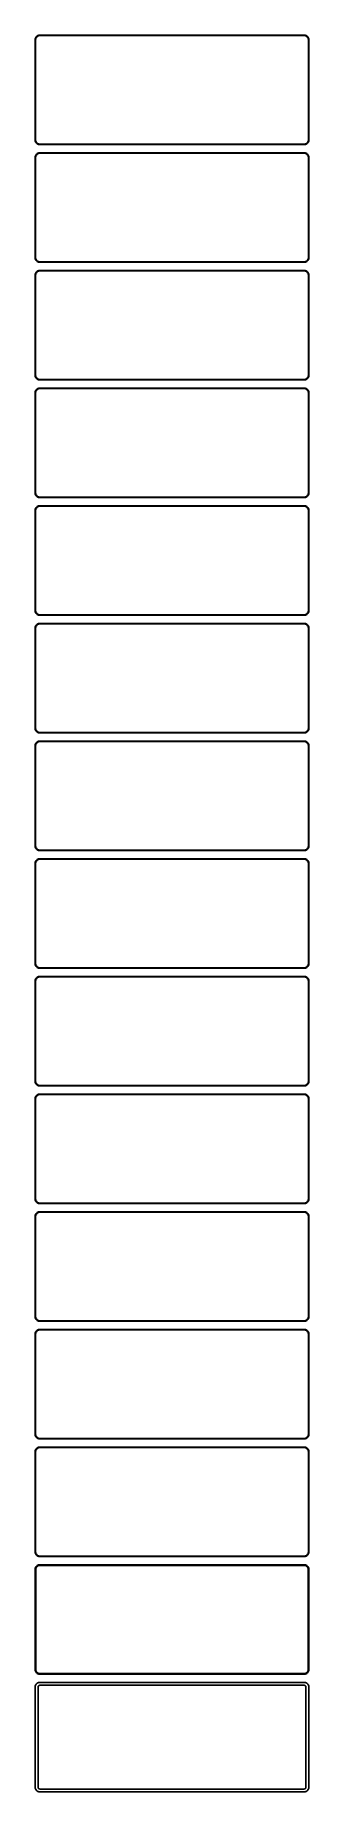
# Model space of a CAD drawing. Header units: metres. Extents: x -150 to 150, y 1875 to 3801.
import ezdxf

# ---------------------------------------------------------------- set-up
doc = ezdxf.new("R2010")
doc.units = ezdxf.units.M

msp = doc.modelspace()

# ---------------------------------------------------------------- linework, layer by layer
for p, q in [((-149.961, 3796.63), (-150, 3796)), ((-150, 3796), (-150, 3686)), ((-149.843, 3797.24), (-149.961, 3796.63)), ((-149.649, 3797.84), (-149.843, 3797.24)), ((-149.382, 3798.41), (-149.649, 3797.84)), ((-149.5, 3795.75), (-149.463, 3796.35)), ((-149.5, 3686.25), (-149.5, 3795.75)), ((-149.463, 3796.35), (-149.351, 3796.93)), ((-149.045, 3798.94), (-149.382, 3798.41)), ((-149.351, 3796.93), (-149.166, 3797.5)), ((-149.166, 3797.5), (-148.912, 3798.04)), ((-148.645, 3799.42), (-149.045, 3798.94)), ((-148.912, 3798.04), (-148.593, 3798.54)), ((-148.187, 3799.85), (-148.645, 3799.42)), ((-148.593, 3798.54), (-148.213, 3799)), ((-148.213, 3799), (-147.778, 3799.41)), ((-147.679, 3800.22), (-148.187, 3799.85)), ((-147.778, 3799.41), (-147.295, 3799.76)), ((-147.129, 3800.52), (-147.679, 3800.22)), ((-147.295, 3799.76), (-146.772, 3800.05)), ((-146.545, 3800.76), (-147.129, 3800.52)), ((-146.772, 3800.05), (-146.218, 3800.27)), ((-145.937, 3800.91), (-146.545, 3800.76)), ((-146.218, 3800.27), (-145.64, 3800.42)), ((-145.314, 3800.99), (-145.937, 3800.91)), ((-145.64, 3800.42), (-145.048, 3800.49)), ((145.314, 3800.99), (-145.314, 3800.99)), ((-145.048, 3800.49), (145.048, 3800.49)), ((145.048, 3800.49), (145.64, 3800.42)), ((145.937, 3800.91), (145.314, 3800.99)), ((145.64, 3800.42), (146.218, 3800.27)), ((146.545, 3800.76), (145.937, 3800.91)), ((146.218, 3800.27), (146.772, 3800.05)), ((147.129, 3800.52), (146.545, 3800.76)), ((146.772, 3800.05), (147.295, 3799.76)), ((147.679, 3800.22), (147.129, 3800.52)), ((147.295, 3799.76), (147.778, 3799.41)), ((148.187, 3799.85), (147.679, 3800.22)), ((147.778, 3799.41), (148.213, 3799)), ((148.645, 3799.42), (148.187, 3799.85)), ((148.213, 3799), (148.593, 3798.54)), ((148.593, 3798.54), (148.912, 3798.04)), ((149.045, 3798.94), (148.645, 3799.42)), ((148.912, 3798.04), (149.166, 3797.5)), ((149.382, 3798.41), (149.045, 3798.94)), ((149.166, 3797.5), (149.351, 3796.93)), ((149.351, 3796.93), (149.463, 3796.35)), ((149.649, 3797.84), (149.382, 3798.41)), ((149.463, 3796.35), (149.5, 3795.75)), ((149.5, 3795.75), (149.5, 3686.25)), ((149.843, 3797.24), (149.649, 3797.84)), ((149.961, 3796.63), (149.843, 3797.24)), ((150, 3796), (149.961, 3796.63)), ((150, 3686), (150, 3796)), ((-150, 3686), (-149.961, 3685.37)), ((-149.961, 3685.37), (-149.843, 3684.76)), ((-149.843, 3684.76), (-149.649, 3684.16)), ((-149.649, 3684.16), (-149.382, 3683.59)), ((-149.463, 3685.65), (-149.5, 3686.25)), ((-149.351, 3685.07), (-149.463, 3685.65)), ((-149.382, 3683.59), (-149.045, 3683.06)), ((-149.166, 3684.5), (-149.351, 3685.07)), ((-148.912, 3683.96), (-149.166, 3684.5)), ((-149.045, 3683.06), (-148.645, 3682.58)), ((-148.593, 3683.46), (-148.912, 3683.96)), ((-148.645, 3682.58), (-148.187, 3682.15)), ((-148.213, 3683), (-148.593, 3683.46)), ((-147.778, 3682.59), (-148.213, 3683)), ((-148.187, 3682.15), (-147.679, 3681.78)), ((-147.295, 3682.24), (-147.778, 3682.59)), ((-147.679, 3681.78), (-147.129, 3681.48)), ((-146.772, 3681.95), (-147.295, 3682.24)), ((-147.129, 3681.48), (-146.545, 3681.24)), ((-146.218, 3681.73), (-146.772, 3681.95)), ((-146.545, 3681.24), (-145.937, 3681.09)), ((-145.64, 3681.58), (-146.218, 3681.73)), ((-145.937, 3681.09), (-145.314, 3681.01)), ((-145.048, 3681.51), (-145.64, 3681.58)), ((-145.314, 3681.01), (145.314, 3681.01)), ((145.048, 3681.51), (-145.048, 3681.51)), ((145.64, 3681.58), (145.048, 3681.51)), ((145.314, 3681.01), (145.937, 3681.09)), ((146.218, 3681.73), (145.64, 3681.58)), ((145.937, 3681.09), (146.545, 3681.24)), ((146.772, 3681.95), (146.218, 3681.73)), ((146.545, 3681.24), (147.129, 3681.48)), ((147.295, 3682.24), (146.772, 3681.95)), ((147.129, 3681.48), (147.679, 3681.78)), ((147.778, 3682.59), (147.295, 3682.24)), ((147.679, 3681.78), (148.187, 3682.15)), ((148.213, 3683), (147.778, 3682.59)), ((148.187, 3682.15), (148.645, 3682.58)), ((148.593, 3683.46), (148.213, 3683)), ((148.912, 3683.96), (148.593, 3683.46)), ((148.645, 3682.58), (149.045, 3683.06)), ((149.166, 3684.5), (148.912, 3683.96)), ((149.045, 3683.06), (149.382, 3683.59)), ((149.351, 3685.07), (149.166, 3684.5)), ((149.463, 3685.65), (149.351, 3685.07)), ((149.382, 3683.59), (149.649, 3684.16)), ((149.5, 3686.25), (149.463, 3685.65)), ((149.649, 3684.16), (149.843, 3684.76)), ((149.843, 3684.76), (149.961, 3685.37)), ((149.961, 3685.37), (150, 3686)), ((-149.961, 3667.63), (-150, 3667)), ((-150, 3667), (-150, 3557)), ((-149.843, 3668.24), (-149.961, 3667.63)), ((-149.649, 3668.84), (-149.843, 3668.24)), ((-149.382, 3669.41), (-149.649, 3668.84)), ((-149.5, 3666.75), (-149.463, 3667.35)), ((-149.5, 3557.25), (-149.5, 3666.75)), ((-149.463, 3667.35), (-149.351, 3667.93)), ((-149.045, 3669.94), (-149.382, 3669.41)), ((-149.351, 3667.93), (-149.166, 3668.5)), ((-149.166, 3668.5), (-148.912, 3669.04)), ((-148.645, 3670.42), (-149.045, 3669.94)), ((-148.912, 3669.04), (-148.593, 3669.54)), ((-148.187, 3670.85), (-148.645, 3670.42)), ((-148.593, 3669.54), (-148.213, 3670)), ((-148.213, 3670), (-147.778, 3670.41)), ((-147.679, 3671.22), (-148.187, 3670.85)), ((-147.778, 3670.41), (-147.295, 3670.76)), ((-147.129, 3671.52), (-147.679, 3671.22)), ((-147.295, 3670.76), (-146.772, 3671.05)), ((-146.545, 3671.76), (-147.129, 3671.52)), ((-146.772, 3671.05), (-146.218, 3671.27)), ((-145.937, 3671.91), (-146.545, 3671.76)), ((-146.218, 3671.27), (-145.64, 3671.42)), ((-145.314, 3671.99), (-145.937, 3671.91)), ((-145.64, 3671.42), (-145.048, 3671.49)), ((145.314, 3671.99), (-145.314, 3671.99)), ((-145.048, 3671.49), (145.048, 3671.49)), ((145.048, 3671.49), (145.64, 3671.42)), ((145.937, 3671.91), (145.314, 3671.99)), ((145.64, 3671.42), (146.218, 3671.27)), ((146.545, 3671.76), (145.937, 3671.91)), ((146.218, 3671.27), (146.772, 3671.05)), ((147.129, 3671.52), (146.545, 3671.76)), ((146.772, 3671.05), (147.295, 3670.76)), ((147.679, 3671.22), (147.129, 3671.52)), ((147.295, 3670.76), (147.778, 3670.41)), ((148.187, 3670.85), (147.679, 3671.22)), ((147.778, 3670.41), (148.213, 3670)), ((148.645, 3670.42), (148.187, 3670.85)), ((148.213, 3670), (148.593, 3669.54)), ((148.593, 3669.54), (148.912, 3669.04)), ((149.045, 3669.94), (148.645, 3670.42)), ((148.912, 3669.04), (149.166, 3668.5)), ((149.382, 3669.41), (149.045, 3669.94)), ((149.166, 3668.5), (149.351, 3667.93)), ((149.351, 3667.93), (149.463, 3667.35)), ((149.649, 3668.84), (149.382, 3669.41)), ((149.463, 3667.35), (149.5, 3666.75)), ((149.5, 3666.75), (149.5, 3557.25)), ((149.843, 3668.24), (149.649, 3668.84)), ((149.961, 3667.63), (149.843, 3668.24)), ((150, 3667), (149.961, 3667.63)), ((150, 3557), (150, 3667)), ((-150, 3557), (-149.961, 3556.37)), ((-149.961, 3556.37), (-149.843, 3555.76)), ((-149.843, 3555.76), (-149.649, 3555.16)), ((-149.649, 3555.16), (-149.382, 3554.59)), ((-149.463, 3556.65), (-149.5, 3557.25)), ((-149.351, 3556.07), (-149.463, 3556.65)), ((-149.382, 3554.59), (-149.045, 3554.06)), ((-149.166, 3555.5), (-149.351, 3556.07)), ((-148.912, 3554.96), (-149.166, 3555.5)), ((-149.045, 3554.06), (-148.645, 3553.58)), ((-148.593, 3554.46), (-148.912, 3554.96)), ((-148.645, 3553.58), (-148.187, 3553.15)), ((-148.213, 3554), (-148.593, 3554.46)), ((-147.778, 3553.59), (-148.213, 3554)), ((-148.187, 3553.15), (-147.679, 3552.78)), ((-147.295, 3553.24), (-147.778, 3553.59)), ((-147.679, 3552.78), (-147.129, 3552.48)), ((-146.772, 3552.95), (-147.295, 3553.24)), ((-147.129, 3552.48), (-146.545, 3552.24)), ((-146.218, 3552.73), (-146.772, 3552.95)), ((-146.545, 3552.24), (-145.937, 3552.09)), ((-145.64, 3552.58), (-146.218, 3552.73)), ((-145.937, 3552.09), (-145.314, 3552.01)), ((-145.048, 3552.51), (-145.64, 3552.58)), ((-145.314, 3552.01), (145.314, 3552.01)), ((145.048, 3552.51), (-145.048, 3552.51)), ((145.64, 3552.58), (145.048, 3552.51)), ((145.314, 3552.01), (145.937, 3552.09)), ((146.218, 3552.73), (145.64, 3552.58)), ((145.937, 3552.09), (146.545, 3552.24)), ((146.772, 3552.95), (146.218, 3552.73)), ((146.545, 3552.24), (147.129, 3552.48)), ((147.295, 3553.24), (146.772, 3552.95)), ((147.129, 3552.48), (147.679, 3552.78)), ((147.778, 3553.59), (147.295, 3553.24)), ((147.679, 3552.78), (148.187, 3553.15)), ((148.213, 3554), (147.778, 3553.59)), ((148.187, 3553.15), (148.645, 3553.58)), ((148.593, 3554.46), (148.213, 3554)), ((148.912, 3554.96), (148.593, 3554.46)), ((148.645, 3553.58), (149.045, 3554.06)), ((149.166, 3555.5), (148.912, 3554.96)), ((149.045, 3554.06), (149.382, 3554.59)), ((149.351, 3556.07), (149.166, 3555.5)), ((149.463, 3556.65), (149.351, 3556.07)), ((149.382, 3554.59), (149.649, 3555.16)), ((149.5, 3557.25), (149.463, 3556.65)), ((149.649, 3555.16), (149.843, 3555.76)), ((149.843, 3555.76), (149.961, 3556.37)), ((149.961, 3556.37), (150, 3557)), ((-149.961, 3538.63), (-150, 3538)), ((-150, 3538), (-150, 3428)), ((-149.843, 3539.24), (-149.961, 3538.63)), ((-149.649, 3539.84), (-149.843, 3539.24)), ((-149.382, 3540.41), (-149.649, 3539.84)), ((-149.5, 3537.75), (-149.463, 3538.35)), ((-149.5, 3428.25), (-149.5, 3537.75)), ((-149.463, 3538.35), (-149.351, 3538.93)), ((-149.045, 3540.94), (-149.382, 3540.41)), ((-149.351, 3538.93), (-149.166, 3539.5)), ((-149.166, 3539.5), (-148.912, 3540.04)), ((-148.645, 3541.42), (-149.045, 3540.94)), ((-148.912, 3540.04), (-148.593, 3540.54)), ((-148.187, 3541.85), (-148.645, 3541.42)), ((-148.593, 3540.54), (-148.213, 3541)), ((-148.213, 3541), (-147.778, 3541.41)), ((-147.679, 3542.22), (-148.187, 3541.85)), ((-147.778, 3541.41), (-147.295, 3541.76)), ((-147.129, 3542.52), (-147.679, 3542.22)), ((-147.295, 3541.76), (-146.772, 3542.05)), ((-146.545, 3542.76), (-147.129, 3542.52)), ((-146.772, 3542.05), (-146.218, 3542.27)), ((-145.937, 3542.91), (-146.545, 3542.76)), ((-146.218, 3542.27), (-145.64, 3542.42)), ((-145.314, 3542.99), (-145.937, 3542.91)), ((-145.64, 3542.42), (-145.048, 3542.49)), ((145.314, 3542.99), (-145.314, 3542.99)), ((-145.048, 3542.49), (145.048, 3542.49)), ((145.048, 3542.49), (145.64, 3542.42)), ((145.937, 3542.91), (145.314, 3542.99)), ((145.64, 3542.42), (146.218, 3542.27)), ((146.545, 3542.76), (145.937, 3542.91)), ((146.218, 3542.27), (146.772, 3542.05)), ((147.129, 3542.52), (146.545, 3542.76)), ((146.772, 3542.05), (147.295, 3541.76)), ((147.679, 3542.22), (147.129, 3542.52)), ((147.295, 3541.76), (147.778, 3541.41)), ((148.187, 3541.85), (147.679, 3542.22)), ((147.778, 3541.41), (148.213, 3541)), ((148.645, 3541.42), (148.187, 3541.85)), ((148.213, 3541), (148.593, 3540.54)), ((148.593, 3540.54), (148.912, 3540.04)), ((149.045, 3540.94), (148.645, 3541.42)), ((148.912, 3540.04), (149.166, 3539.5)), ((149.382, 3540.41), (149.045, 3540.94)), ((149.166, 3539.5), (149.351, 3538.93)), ((149.351, 3538.93), (149.463, 3538.35)), ((149.649, 3539.84), (149.382, 3540.41)), ((149.463, 3538.35), (149.5, 3537.75)), ((149.5, 3537.75), (149.5, 3428.25)), ((149.843, 3539.24), (149.649, 3539.84)), ((149.961, 3538.63), (149.843, 3539.24)), ((150, 3538), (149.961, 3538.63)), ((150, 3428), (150, 3538)), ((-149.463, 3427.65), (-149.5, 3428.25)), ((149.5, 3428.25), (149.463, 3427.65)), ((-150, 3428), (-149.961, 3427.37)), ((-149.961, 3409.63), (-150, 3409)), ((-150, 3409), (-150, 3299)), ((-149.961, 3427.37), (-149.843, 3426.76)), ((-149.843, 3410.24), (-149.961, 3409.63)), ((-149.843, 3426.76), (-149.649, 3426.16)), ((-149.649, 3410.84), (-149.843, 3410.24)), ((-149.649, 3426.16), (-149.382, 3425.59)), ((-149.382, 3411.41), (-149.649, 3410.84)), ((-149.5, 3408.75), (-149.463, 3409.35)), ((-149.351, 3427.07), (-149.463, 3427.65)), ((-149.463, 3409.35), (-149.351, 3409.93)), ((-149.382, 3425.59), (-149.045, 3425.06)), ((-149.045, 3411.94), (-149.382, 3411.41)), ((-149.166, 3426.5), (-149.351, 3427.07)), ((-149.351, 3409.93), (-149.166, 3410.5)), ((-148.912, 3425.96), (-149.166, 3426.5)), ((-149.166, 3410.5), (-148.912, 3411.04)), ((-149.045, 3425.06), (-148.645, 3424.58)), ((-148.645, 3412.42), (-149.045, 3411.94)), ((-148.593, 3425.46), (-148.912, 3425.96)), ((-148.912, 3411.04), (-148.593, 3411.54)), ((-148.645, 3424.58), (-148.187, 3424.15)), ((-148.187, 3412.85), (-148.645, 3412.42)), ((-148.213, 3425), (-148.593, 3425.46)), ((-148.593, 3411.54), (-148.213, 3412)), ((-147.778, 3424.59), (-148.213, 3425)), ((-148.213, 3412), (-147.778, 3412.41)), ((-148.187, 3424.15), (-147.679, 3423.78)), ((-147.679, 3413.22), (-148.187, 3412.85)), ((-147.295, 3424.24), (-147.778, 3424.59)), ((-147.778, 3412.41), (-147.295, 3412.76)), ((-147.679, 3423.78), (-147.129, 3423.48)), ((-147.129, 3413.52), (-147.679, 3413.22)), ((-146.772, 3423.95), (-147.295, 3424.24)), ((-147.295, 3412.76), (-146.772, 3413.05)), ((-147.129, 3423.48), (-146.545, 3423.24)), ((-146.545, 3413.76), (-147.129, 3413.52)), ((-146.218, 3423.73), (-146.772, 3423.95)), ((-146.772, 3413.05), (-146.218, 3413.27)), ((-146.545, 3423.24), (-145.937, 3423.09)), ((-145.937, 3413.91), (-146.545, 3413.76)), ((-145.64, 3423.58), (-146.218, 3423.73)), ((-146.218, 3413.27), (-145.64, 3413.42)), ((-145.937, 3423.09), (-145.314, 3423.01)), ((-145.314, 3413.99), (-145.937, 3413.91)), ((-145.048, 3423.51), (-145.64, 3423.58)), ((-145.64, 3413.42), (-145.048, 3413.49)), ((-145.314, 3423.01), (145.314, 3423.01)), ((145.314, 3413.99), (-145.314, 3413.99)), ((145.048, 3423.51), (-145.048, 3423.51)), ((-145.048, 3413.49), (145.048, 3413.49)), ((145.64, 3423.58), (145.048, 3423.51)), ((145.048, 3413.49), (145.64, 3413.42)), ((145.314, 3423.01), (145.937, 3423.09)), ((145.937, 3413.91), (145.314, 3413.99)), ((146.218, 3423.73), (145.64, 3423.58)), ((145.64, 3413.42), (146.218, 3413.27)), ((145.937, 3423.09), (146.545, 3423.24)), ((146.545, 3413.76), (145.937, 3413.91)), ((146.772, 3423.95), (146.218, 3423.73)), ((146.218, 3413.27), (146.772, 3413.05)), ((146.545, 3423.24), (147.129, 3423.48)), ((147.129, 3413.52), (146.545, 3413.76)), ((147.295, 3424.24), (146.772, 3423.95)), ((146.772, 3413.05), (147.295, 3412.76)), ((147.129, 3423.48), (147.679, 3423.78)), ((147.679, 3413.22), (147.129, 3413.52)), ((147.778, 3424.59), (147.295, 3424.24)), ((147.295, 3412.76), (147.778, 3412.41)), ((147.679, 3423.78), (148.187, 3424.15)), ((148.187, 3412.85), (147.679, 3413.22)), ((148.213, 3425), (147.778, 3424.59)), ((147.778, 3412.41), (148.213, 3412)), ((148.187, 3424.15), (148.645, 3424.58)), ((148.645, 3412.42), (148.187, 3412.85)), ((148.593, 3425.46), (148.213, 3425)), ((148.213, 3412), (148.593, 3411.54)), ((148.912, 3425.96), (148.593, 3425.46)), ((148.593, 3411.54), (148.912, 3411.04)), ((148.645, 3424.58), (149.045, 3425.06)), ((149.045, 3411.94), (148.645, 3412.42)), ((149.166, 3426.5), (148.912, 3425.96)), ((148.912, 3411.04), (149.166, 3410.5)), ((149.045, 3425.06), (149.382, 3425.59)), ((149.382, 3411.41), (149.045, 3411.94)), ((149.351, 3427.07), (149.166, 3426.5)), ((149.166, 3410.5), (149.351, 3409.93)), ((149.463, 3427.65), (149.351, 3427.07)), ((149.351, 3409.93), (149.463, 3409.35)), ((149.382, 3425.59), (149.649, 3426.16)), ((149.649, 3410.84), (149.382, 3411.41)), ((149.463, 3409.35), (149.5, 3408.75)), ((149.649, 3426.16), (149.843, 3426.76)), ((149.843, 3410.24), (149.649, 3410.84)), ((149.843, 3426.76), (149.961, 3427.37)), ((149.961, 3409.63), (149.843, 3410.24)), ((149.961, 3427.37), (150, 3428)), ((150, 3409), (149.961, 3409.63)), ((150, 3299), (150, 3409)), ((-149.5, 3299.25), (-149.5, 3408.75)), ((149.5, 3408.75), (149.5, 3299.25)), ((-150, 3299), (-149.961, 3298.37)), ((-149.961, 3298.37), (-149.843, 3297.76)), ((-149.843, 3297.76), (-149.649, 3297.16)), ((-149.649, 3297.16), (-149.382, 3296.59)), ((-149.463, 3298.65), (-149.5, 3299.25)), ((-149.351, 3298.07), (-149.463, 3298.65)), ((-149.382, 3296.59), (-149.045, 3296.06)), ((-149.166, 3297.5), (-149.351, 3298.07)), ((-148.912, 3296.96), (-149.166, 3297.5)), ((-149.045, 3296.06), (-148.645, 3295.58)), ((-148.593, 3296.46), (-148.912, 3296.96)), ((-148.645, 3295.58), (-148.187, 3295.15)), ((-148.213, 3296), (-148.593, 3296.46)), ((-147.778, 3295.59), (-148.213, 3296)), ((-148.187, 3295.15), (-147.679, 3294.78)), ((-147.295, 3295.24), (-147.778, 3295.59)), ((-147.679, 3294.78), (-147.129, 3294.48)), ((-146.772, 3294.95), (-147.295, 3295.24)), ((-147.129, 3294.48), (-146.545, 3294.24)), ((-146.218, 3294.73), (-146.772, 3294.95)), ((-146.545, 3294.24), (-145.937, 3294.09)), ((-145.64, 3294.58), (-146.218, 3294.73)), ((-145.937, 3294.09), (-145.314, 3294.01)), ((-145.048, 3294.51), (-145.64, 3294.58)), ((-145.314, 3294.01), (145.314, 3294.01)), ((145.048, 3294.51), (-145.048, 3294.51)), ((145.64, 3294.58), (145.048, 3294.51)), ((145.314, 3294.01), (145.937, 3294.09)), ((146.218, 3294.73), (145.64, 3294.58)), ((145.937, 3294.09), (146.545, 3294.24)), ((146.772, 3294.95), (146.218, 3294.73)), ((146.545, 3294.24), (147.129, 3294.48)), ((147.295, 3295.24), (146.772, 3294.95)), ((147.129, 3294.48), (147.679, 3294.78)), ((147.778, 3295.59), (147.295, 3295.24)), ((147.679, 3294.78), (148.187, 3295.15)), ((148.213, 3296), (147.778, 3295.59)), ((148.187, 3295.15), (148.645, 3295.58)), ((148.593, 3296.46), (148.213, 3296)), ((148.912, 3296.96), (148.593, 3296.46)), ((148.645, 3295.58), (149.045, 3296.06)), ((149.166, 3297.5), (148.912, 3296.96)), ((149.045, 3296.06), (149.382, 3296.59)), ((149.351, 3298.07), (149.166, 3297.5)), ((149.463, 3298.65), (149.351, 3298.07)), ((149.382, 3296.59), (149.649, 3297.16)), ((149.5, 3299.25), (149.463, 3298.65)), ((149.649, 3297.16), (149.843, 3297.76)), ((149.843, 3297.76), (149.961, 3298.37)), ((149.961, 3298.37), (150, 3299)), ((-149.961, 3280.63), (-150, 3280)), ((-150, 3280), (-150, 3170)), ((-149.843, 3281.24), (-149.961, 3280.63)), ((-149.649, 3281.84), (-149.843, 3281.24)), ((-149.382, 3282.41), (-149.649, 3281.84)), ((-149.5, 3279.75), (-149.463, 3280.35)), ((-149.5, 3170.25), (-149.5, 3279.75)), ((-149.463, 3280.35), (-149.351, 3280.93)), ((-149.045, 3282.94), (-149.382, 3282.41)), ((-149.351, 3280.93), (-149.166, 3281.5)), ((-149.166, 3281.5), (-148.912, 3282.04)), ((-148.645, 3283.42), (-149.045, 3282.94)), ((-148.912, 3282.04), (-148.593, 3282.54)), ((-148.187, 3283.85), (-148.645, 3283.42)), ((-148.593, 3282.54), (-148.213, 3283)), ((-148.213, 3283), (-147.778, 3283.41)), ((-147.679, 3284.22), (-148.187, 3283.85)), ((-147.778, 3283.41), (-147.295, 3283.76)), ((-147.129, 3284.52), (-147.679, 3284.22)), ((-147.295, 3283.76), (-146.772, 3284.05)), ((-146.545, 3284.76), (-147.129, 3284.52)), ((-146.772, 3284.05), (-146.218, 3284.27)), ((-145.937, 3284.91), (-146.545, 3284.76)), ((-146.218, 3284.27), (-145.64, 3284.42)), ((-145.314, 3284.99), (-145.937, 3284.91)), ((-145.64, 3284.42), (-145.048, 3284.49)), ((145.314, 3284.99), (-145.314, 3284.99)), ((-145.048, 3284.49), (145.048, 3284.49)), ((145.048, 3284.49), (145.64, 3284.42)), ((145.937, 3284.91), (145.314, 3284.99)), ((145.64, 3284.42), (146.218, 3284.27)), ((146.545, 3284.76), (145.937, 3284.91)), ((146.218, 3284.27), (146.772, 3284.05)), ((147.129, 3284.52), (146.545, 3284.76)), ((146.772, 3284.05), (147.295, 3283.76)), ((147.679, 3284.22), (147.129, 3284.52)), ((147.295, 3283.76), (147.778, 3283.41)), ((148.187, 3283.85), (147.679, 3284.22)), ((147.778, 3283.41), (148.213, 3283)), ((148.645, 3283.42), (148.187, 3283.85)), ((148.213, 3283), (148.593, 3282.54)), ((148.593, 3282.54), (148.912, 3282.04)), ((149.045, 3282.94), (148.645, 3283.42)), ((148.912, 3282.04), (149.166, 3281.5)), ((149.382, 3282.41), (149.045, 3282.94)), ((149.166, 3281.5), (149.351, 3280.93)), ((149.351, 3280.93), (149.463, 3280.35)), ((149.649, 3281.84), (149.382, 3282.41)), ((149.463, 3280.35), (149.5, 3279.75)), ((149.5, 3279.75), (149.5, 3170.25)), ((149.843, 3281.24), (149.649, 3281.84)), ((149.961, 3280.63), (149.843, 3281.24)), ((150, 3280), (149.961, 3280.63)), ((150, 3170), (150, 3280)), ((-150, 3170), (-149.961, 3169.37)), ((-149.961, 3169.37), (-149.843, 3168.76)), ((-149.843, 3168.76), (-149.649, 3168.16)), ((-149.649, 3168.16), (-149.382, 3167.59)), ((-149.463, 3169.65), (-149.5, 3170.25)), ((-149.351, 3169.07), (-149.463, 3169.65)), ((-149.382, 3167.59), (-149.045, 3167.06)), ((-149.166, 3168.5), (-149.351, 3169.07)), ((-148.912, 3167.96), (-149.166, 3168.5)), ((-149.045, 3167.06), (-148.645, 3166.58)), ((-148.593, 3167.46), (-148.912, 3167.96)), ((-148.645, 3166.58), (-148.187, 3166.15)), ((-148.213, 3167), (-148.593, 3167.46)), ((-147.778, 3166.59), (-148.213, 3167)), ((-148.187, 3166.15), (-147.679, 3165.78)), ((-147.295, 3166.24), (-147.778, 3166.59)), ((-147.679, 3165.78), (-147.129, 3165.48)), ((-146.772, 3165.95), (-147.295, 3166.24)), ((-147.129, 3165.48), (-146.545, 3165.24)), ((-146.218, 3165.73), (-146.772, 3165.95)), ((-146.545, 3165.24), (-145.937, 3165.09)), ((-145.64, 3165.58), (-146.218, 3165.73)), ((-145.937, 3165.09), (-145.314, 3165.01)), ((-145.048, 3165.51), (-145.64, 3165.58)), ((-145.314, 3165.01), (145.314, 3165.01)), ((145.048, 3165.51), (-145.048, 3165.51)), ((145.64, 3165.58), (145.048, 3165.51)), ((145.314, 3165.01), (145.937, 3165.09)), ((146.218, 3165.73), (145.64, 3165.58)), ((145.937, 3165.09), (146.545, 3165.24)), ((146.772, 3165.95), (146.218, 3165.73)), ((146.545, 3165.24), (147.129, 3165.48)), ((147.295, 3166.24), (146.772, 3165.95)), ((147.129, 3165.48), (147.679, 3165.78)), ((147.778, 3166.59), (147.295, 3166.24)), ((147.679, 3165.78), (148.187, 3166.15)), ((148.213, 3167), (147.778, 3166.59)), ((148.187, 3166.15), (148.645, 3166.58)), ((148.593, 3167.46), (148.213, 3167)), ((148.912, 3167.96), (148.593, 3167.46)), ((148.645, 3166.58), (149.045, 3167.06)), ((149.166, 3168.5), (148.912, 3167.96)), ((149.045, 3167.06), (149.382, 3167.59)), ((149.351, 3169.07), (149.166, 3168.5)), ((149.463, 3169.65), (149.351, 3169.07)), ((149.382, 3167.59), (149.649, 3168.16)), ((149.5, 3170.25), (149.463, 3169.65)), ((149.649, 3168.16), (149.843, 3168.76)), ((149.843, 3168.76), (149.961, 3169.37)), ((149.961, 3169.37), (150, 3170)), ((-149.961, 3151.63), (-150, 3151)), ((-150, 3151), (-150, 3041)), ((-149.843, 3152.24), (-149.961, 3151.63)), ((-149.649, 3152.84), (-149.843, 3152.24)), ((-149.382, 3153.41), (-149.649, 3152.84)), ((-149.5, 3150.75), (-149.463, 3151.35)), ((-149.5, 3041.25), (-149.5, 3150.75)), ((-149.463, 3151.35), (-149.351, 3151.93)), ((-149.045, 3153.94), (-149.382, 3153.41)), ((-149.351, 3151.93), (-149.166, 3152.5)), ((-149.166, 3152.5), (-148.912, 3153.04)), ((-148.645, 3154.42), (-149.045, 3153.94)), ((-148.912, 3153.04), (-148.593, 3153.54)), ((-148.187, 3154.85), (-148.645, 3154.42)), ((-148.593, 3153.54), (-148.213, 3154)), ((-148.213, 3154), (-147.778, 3154.41)), ((-147.679, 3155.22), (-148.187, 3154.85)), ((-147.778, 3154.41), (-147.295, 3154.76)), ((-147.129, 3155.52), (-147.679, 3155.22)), ((-147.295, 3154.76), (-146.772, 3155.05)), ((-146.545, 3155.76), (-147.129, 3155.52)), ((-146.772, 3155.05), (-146.218, 3155.27)), ((-145.937, 3155.91), (-146.545, 3155.76)), ((-146.218, 3155.27), (-145.64, 3155.42)), ((-145.314, 3155.99), (-145.937, 3155.91)), ((-145.64, 3155.42), (-145.048, 3155.49)), ((145.314, 3155.99), (-145.314, 3155.99)), ((-145.048, 3155.49), (145.048, 3155.49)), ((145.048, 3155.49), (145.64, 3155.42)), ((145.937, 3155.91), (145.314, 3155.99)), ((145.64, 3155.42), (146.218, 3155.27)), ((146.545, 3155.76), (145.937, 3155.91)), ((146.218, 3155.27), (146.772, 3155.05)), ((147.129, 3155.52), (146.545, 3155.76)), ((146.772, 3155.05), (147.295, 3154.76)), ((147.679, 3155.22), (147.129, 3155.52)), ((147.295, 3154.76), (147.778, 3154.41)), ((148.187, 3154.85), (147.679, 3155.22)), ((147.778, 3154.41), (148.213, 3154)), ((148.645, 3154.42), (148.187, 3154.85)), ((148.213, 3154), (148.593, 3153.54)), ((148.593, 3153.54), (148.912, 3153.04)), ((149.045, 3153.94), (148.645, 3154.42)), ((148.912, 3153.04), (149.166, 3152.5)), ((149.382, 3153.41), (149.045, 3153.94)), ((149.166, 3152.5), (149.351, 3151.93)), ((149.351, 3151.93), (149.463, 3151.35)), ((149.649, 3152.84), (149.382, 3153.41)), ((149.463, 3151.35), (149.5, 3150.75)), ((149.5, 3150.75), (149.5, 3041.25)), ((149.843, 3152.24), (149.649, 3152.84)), ((149.961, 3151.63), (149.843, 3152.24)), ((150, 3151), (149.961, 3151.63)), ((150, 3041), (150, 3151)), ((-150, 3041), (-149.961, 3040.37)), ((-149.961, 3040.37), (-149.843, 3039.76)), ((-149.843, 3039.76), (-149.649, 3039.16)), ((-149.649, 3023.84), (-149.843, 3023.24)), ((-149.649, 3039.16), (-149.382, 3038.59)), ((-149.382, 3024.41), (-149.649, 3023.84)), ((-149.463, 3040.65), (-149.5, 3041.25)), ((-149.351, 3040.07), (-149.463, 3040.65)), ((-149.382, 3038.59), (-149.045, 3038.06)), ((-149.045, 3024.94), (-149.382, 3024.41)), ((-149.166, 3039.5), (-149.351, 3040.07)), ((-148.912, 3038.96), (-149.166, 3039.5)), ((-149.166, 3023.5), (-148.912, 3024.04)), ((-149.045, 3038.06), (-148.645, 3037.58)), ((-148.645, 3025.42), (-149.045, 3024.94)), ((-148.593, 3038.46), (-148.912, 3038.96)), ((-148.912, 3024.04), (-148.593, 3024.54)), ((-148.645, 3037.58), (-148.187, 3037.15)), ((-148.187, 3025.85), (-148.645, 3025.42)), ((-148.213, 3038), (-148.593, 3038.46)), ((-148.593, 3024.54), (-148.213, 3025)), ((-147.778, 3037.59), (-148.213, 3038)), ((-148.213, 3025), (-147.778, 3025.41)), ((-148.187, 3037.15), (-147.679, 3036.78)), ((-147.679, 3026.22), (-148.187, 3025.85)), ((-147.295, 3037.24), (-147.778, 3037.59)), ((-147.778, 3025.41), (-147.295, 3025.76)), ((-147.679, 3036.78), (-147.129, 3036.48)), ((-147.129, 3026.52), (-147.679, 3026.22)), ((-146.772, 3036.95), (-147.295, 3037.24)), ((-147.295, 3025.76), (-146.772, 3026.05)), ((-147.129, 3036.48), (-146.545, 3036.24)), ((-146.545, 3026.76), (-147.129, 3026.52)), ((-146.218, 3036.73), (-146.772, 3036.95)), ((-146.772, 3026.05), (-146.218, 3026.27)), ((-146.545, 3036.24), (-145.937, 3036.09)), ((-145.937, 3026.91), (-146.545, 3026.76)), ((-145.64, 3036.58), (-146.218, 3036.73)), ((-146.218, 3026.27), (-145.64, 3026.42)), ((-145.937, 3036.09), (-145.314, 3036.01)), ((-145.314, 3026.99), (-145.937, 3026.91)), ((-145.048, 3036.51), (-145.64, 3036.58)), ((-145.64, 3026.42), (-145.048, 3026.49)), ((-145.314, 3036.01), (145.314, 3036.01)), ((145.314, 3026.99), (-145.314, 3026.99)), ((145.048, 3036.51), (-145.048, 3036.51)), ((-145.048, 3026.49), (145.048, 3026.49)), ((145.64, 3036.58), (145.048, 3036.51)), ((145.048, 3026.49), (145.64, 3026.42)), ((145.314, 3036.01), (145.937, 3036.09)), ((145.937, 3026.91), (145.314, 3026.99)), ((146.218, 3036.73), (145.64, 3036.58)), ((145.64, 3026.42), (146.218, 3026.27)), ((145.937, 3036.09), (146.545, 3036.24)), ((146.545, 3026.76), (145.937, 3026.91)), ((146.772, 3036.95), (146.218, 3036.73)), ((146.218, 3026.27), (146.772, 3026.05)), ((146.545, 3036.24), (147.129, 3036.48)), ((147.129, 3026.52), (146.545, 3026.76)), ((147.295, 3037.24), (146.772, 3036.95)), ((146.772, 3026.05), (147.295, 3025.76)), ((147.129, 3036.48), (147.679, 3036.78)), ((147.679, 3026.22), (147.129, 3026.52)), ((147.778, 3037.59), (147.295, 3037.24)), ((147.295, 3025.76), (147.778, 3025.41)), ((147.679, 3036.78), (148.187, 3037.15)), ((148.187, 3025.85), (147.679, 3026.22)), ((148.213, 3038), (147.778, 3037.59)), ((147.778, 3025.41), (148.213, 3025)), ((148.187, 3037.15), (148.645, 3037.58)), ((148.645, 3025.42), (148.187, 3025.85)), ((148.593, 3038.46), (148.213, 3038)), ((148.213, 3025), (148.593, 3024.54)), ((148.912, 3038.96), (148.593, 3038.46)), ((148.593, 3024.54), (148.912, 3024.04)), ((148.645, 3037.58), (149.045, 3038.06)), ((149.045, 3024.94), (148.645, 3025.42)), ((149.166, 3039.5), (148.912, 3038.96)), ((148.912, 3024.04), (149.166, 3023.5)), ((149.045, 3038.06), (149.382, 3038.59)), ((149.382, 3024.41), (149.045, 3024.94)), ((149.351, 3040.07), (149.166, 3039.5)), ((149.463, 3040.65), (149.351, 3040.07)), ((149.382, 3038.59), (149.649, 3039.16)), ((149.649, 3023.84), (149.382, 3024.41)), ((149.5, 3041.25), (149.463, 3040.65)), ((149.649, 3039.16), (149.843, 3039.76)), ((149.843, 3023.24), (149.649, 3023.84)), ((149.843, 3039.76), (149.961, 3040.37)), ((149.961, 3040.37), (150, 3041)), ((-149.961, 3022.63), (-150, 3022)), ((-150, 3022), (-150, 2912)), ((-149.843, 3023.24), (-149.961, 3022.63)), ((-149.5, 3021.75), (-149.463, 3022.35)), ((-149.5, 2912.25), (-149.5, 3021.75)), ((-149.463, 3022.35), (-149.351, 3022.93)), ((-149.351, 3022.93), (-149.166, 3023.5)), ((149.166, 3023.5), (149.351, 3022.93)), ((149.351, 3022.93), (149.463, 3022.35)), ((149.463, 3022.35), (149.5, 3021.75)), ((149.5, 3021.75), (149.5, 2912.25)), ((149.961, 3022.63), (149.843, 3023.24)), ((150, 3022), (149.961, 3022.63)), ((150, 2912), (150, 3022)), ((-150, 2912), (-149.961, 2911.37)), ((-149.961, 2911.37), (-149.843, 2910.76)), ((-149.843, 2910.76), (-149.649, 2910.16)), ((-149.649, 2910.16), (-149.382, 2909.59)), ((-149.463, 2911.65), (-149.5, 2912.25)), ((-149.351, 2911.07), (-149.463, 2911.65)), ((-149.382, 2909.59), (-149.045, 2909.06)), ((-149.166, 2910.5), (-149.351, 2911.07)), ((-148.912, 2909.96), (-149.166, 2910.5)), ((-149.045, 2909.06), (-148.645, 2908.58)), ((-148.593, 2909.46), (-148.912, 2909.96)), ((-148.645, 2908.58), (-148.187, 2908.15)), ((-148.213, 2909), (-148.593, 2909.46)), ((-147.778, 2908.59), (-148.213, 2909)), ((-147.295, 2908.24), (-147.778, 2908.59)), ((-146.772, 2907.95), (-147.295, 2908.24)), ((147.295, 2908.24), (146.772, 2907.95)), ((147.778, 2908.59), (147.295, 2908.24)), ((148.213, 2909), (147.778, 2908.59)), ((148.187, 2908.15), (148.645, 2908.58)), ((148.593, 2909.46), (148.213, 2909)), ((148.912, 2909.96), (148.593, 2909.46)), ((148.645, 2908.58), (149.045, 2909.06)), ((149.166, 2910.5), (148.912, 2909.96)), ((149.045, 2909.06), (149.382, 2909.59)), ((149.351, 2911.07), (149.166, 2910.5)), ((149.463, 2911.65), (149.351, 2911.07)), ((149.382, 2909.59), (149.649, 2910.16)), ((149.5, 2912.25), (149.463, 2911.65)), ((149.649, 2910.16), (149.843, 2910.76)), ((149.843, 2910.76), (149.961, 2911.37)), ((149.961, 2911.37), (150, 2912)), ((-149.961, 2893.63), (-150, 2893)), ((-150, 2893), (-150, 2783)), ((-149.843, 2894.24), (-149.961, 2893.63)), ((-149.649, 2894.84), (-149.843, 2894.24)), ((-149.382, 2895.41), (-149.649, 2894.84)), ((-149.5, 2892.75), (-149.463, 2893.35)), ((-149.5, 2783.25), (-149.5, 2892.75)), ((-149.463, 2893.35), (-149.351, 2893.93)), ((-149.045, 2895.94), (-149.382, 2895.41)), ((-149.351, 2893.93), (-149.166, 2894.5)), ((-149.166, 2894.5), (-148.912, 2895.04)), ((-148.645, 2896.42), (-149.045, 2895.94)), ((-148.912, 2895.04), (-148.593, 2895.54)), ((-148.187, 2896.85), (-148.645, 2896.42)), ((-148.593, 2895.54), (-148.213, 2896)), ((-148.213, 2896), (-147.778, 2896.41)), ((-148.187, 2908.15), (-147.679, 2907.78)), ((-147.679, 2897.22), (-148.187, 2896.85)), ((-147.778, 2896.41), (-147.295, 2896.76)), ((-147.679, 2907.78), (-147.129, 2907.48)), ((-147.129, 2897.52), (-147.679, 2897.22)), ((-147.295, 2896.76), (-146.772, 2897.05)), ((-147.129, 2907.48), (-146.545, 2907.24)), ((-146.545, 2897.76), (-147.129, 2897.52)), ((-146.218, 2907.73), (-146.772, 2907.95)), ((-146.772, 2897.05), (-146.218, 2897.27)), ((-146.545, 2907.24), (-145.937, 2907.09)), ((-145.937, 2897.91), (-146.545, 2897.76)), ((-145.64, 2907.58), (-146.218, 2907.73)), ((-146.218, 2897.27), (-145.64, 2897.42)), ((-145.937, 2907.09), (-145.314, 2907.01)), ((-145.314, 2897.99), (-145.937, 2897.91)), ((-145.048, 2907.51), (-145.64, 2907.58)), ((-145.64, 2897.42), (-145.048, 2897.49)), ((-145.314, 2907.01), (145.314, 2907.01)), ((145.314, 2897.99), (-145.314, 2897.99)), ((145.048, 2907.51), (-145.048, 2907.51)), ((-145.048, 2897.49), (145.048, 2897.49)), ((145.64, 2907.58), (145.048, 2907.51)), ((145.048, 2897.49), (145.64, 2897.42)), ((145.314, 2907.01), (145.937, 2907.09)), ((145.937, 2897.91), (145.314, 2897.99)), ((146.218, 2907.73), (145.64, 2907.58)), ((145.64, 2897.42), (146.218, 2897.27)), ((145.937, 2907.09), (146.545, 2907.24)), ((146.545, 2897.76), (145.937, 2897.91)), ((146.772, 2907.95), (146.218, 2907.73)), ((146.218, 2897.27), (146.772, 2897.05)), ((146.545, 2907.24), (147.129, 2907.48)), ((147.129, 2897.52), (146.545, 2897.76)), ((146.772, 2897.05), (147.295, 2896.76)), ((147.129, 2907.48), (147.679, 2907.78)), ((147.679, 2897.22), (147.129, 2897.52)), ((147.295, 2896.76), (147.778, 2896.41)), ((147.679, 2907.78), (148.187, 2908.15)), ((148.187, 2896.85), (147.679, 2897.22)), ((147.778, 2896.41), (148.213, 2896)), ((148.645, 2896.42), (148.187, 2896.85)), ((148.213, 2896), (148.593, 2895.54)), ((148.593, 2895.54), (148.912, 2895.04)), ((149.045, 2895.94), (148.645, 2896.42)), ((148.912, 2895.04), (149.166, 2894.5)), ((149.382, 2895.41), (149.045, 2895.94)), ((149.166, 2894.5), (149.351, 2893.93)), ((149.351, 2893.93), (149.463, 2893.35)), ((149.649, 2894.84), (149.382, 2895.41)), ((149.463, 2893.35), (149.5, 2892.75)), ((149.5, 2892.75), (149.5, 2783.25)), ((149.843, 2894.24), (149.649, 2894.84)), ((149.961, 2893.63), (149.843, 2894.24)), ((150, 2893), (149.961, 2893.63)), ((150, 2783), (150, 2893)), ((-150, 2783), (-149.961, 2782.37)), ((-149.961, 2782.37), (-149.843, 2781.76)), ((-149.843, 2781.76), (-149.649, 2781.16)), ((-149.649, 2781.16), (-149.382, 2780.59)), ((-149.463, 2782.65), (-149.5, 2783.25)), ((-149.351, 2782.07), (-149.463, 2782.65)), ((-149.382, 2780.59), (-149.045, 2780.06)), ((-149.166, 2781.5), (-149.351, 2782.07)), ((-148.912, 2780.96), (-149.166, 2781.5)), ((-149.045, 2780.06), (-148.645, 2779.58)), ((-148.593, 2780.46), (-148.912, 2780.96)), ((-148.645, 2779.58), (-148.187, 2779.15)), ((-148.213, 2780), (-148.593, 2780.46)), ((-147.778, 2779.59), (-148.213, 2780)), ((-148.187, 2779.15), (-147.679, 2778.78)), ((-147.295, 2779.24), (-147.778, 2779.59)), ((-147.679, 2778.78), (-147.129, 2778.48)), ((-146.772, 2778.95), (-147.295, 2779.24)), ((-147.129, 2778.48), (-146.545, 2778.24)), ((-146.218, 2778.73), (-146.772, 2778.95)), ((-146.545, 2778.24), (-145.937, 2778.09)), ((-145.64, 2778.58), (-146.218, 2778.73)), ((-145.937, 2778.09), (-145.314, 2778.01)), ((-145.048, 2778.51), (-145.64, 2778.58)), ((-145.314, 2778.01), (145.314, 2778.01)), ((145.048, 2778.51), (-145.048, 2778.51)), ((145.64, 2778.58), (145.048, 2778.51)), ((145.314, 2778.01), (145.937, 2778.09)), ((146.218, 2778.73), (145.64, 2778.58)), ((145.937, 2778.09), (146.545, 2778.24)), ((146.772, 2778.95), (146.218, 2778.73)), ((146.545, 2778.24), (147.129, 2778.48)), ((147.295, 2779.24), (146.772, 2778.95)), ((147.129, 2778.48), (147.679, 2778.78)), ((147.778, 2779.59), (147.295, 2779.24)), ((147.679, 2778.78), (148.187, 2779.15)), ((148.213, 2780), (147.778, 2779.59)), ((148.187, 2779.15), (148.645, 2779.58)), ((148.593, 2780.46), (148.213, 2780)), ((148.912, 2780.96), (148.593, 2780.46)), ((148.645, 2779.58), (149.045, 2780.06)), ((149.166, 2781.5), (148.912, 2780.96)), ((149.045, 2780.06), (149.382, 2780.59)), ((149.351, 2782.07), (149.166, 2781.5)), ((149.463, 2782.65), (149.351, 2782.07)), ((149.382, 2780.59), (149.649, 2781.16)), ((149.5, 2783.25), (149.463, 2782.65)), ((149.649, 2781.16), (149.843, 2781.76)), ((149.843, 2781.76), (149.961, 2782.37)), ((149.961, 2782.37), (150, 2783)), ((-149.961, 2764.63), (-150, 2764)), ((-150, 2764), (-150, 2654)), ((-149.843, 2765.24), (-149.961, 2764.63)), ((-149.649, 2765.84), (-149.843, 2765.24)), ((-149.382, 2766.41), (-149.649, 2765.84)), ((-149.5, 2763.75), (-149.463, 2764.35)), ((-149.5, 2654.25), (-149.5, 2763.75)), ((-149.463, 2764.35), (-149.351, 2764.93)), ((-149.045, 2766.94), (-149.382, 2766.41)), ((-149.351, 2764.93), (-149.166, 2765.5)), ((-149.166, 2765.5), (-148.912, 2766.04)), ((-148.645, 2767.42), (-149.045, 2766.94)), ((-148.912, 2766.04), (-148.593, 2766.54)), ((-148.187, 2767.85), (-148.645, 2767.42)), ((-148.593, 2766.54), (-148.213, 2767)), ((-148.213, 2767), (-147.778, 2767.41)), ((-147.679, 2768.22), (-148.187, 2767.85)), ((-147.778, 2767.41), (-147.295, 2767.76)), ((-147.129, 2768.52), (-147.679, 2768.22)), ((-147.295, 2767.76), (-146.772, 2768.05)), ((-146.545, 2768.76), (-147.129, 2768.52)), ((-146.772, 2768.05), (-146.218, 2768.27)), ((-145.937, 2768.91), (-146.545, 2768.76)), ((-146.218, 2768.27), (-145.64, 2768.42)), ((-145.314, 2768.99), (-145.937, 2768.91)), ((-145.64, 2768.42), (-145.048, 2768.49)), ((145.314, 2768.99), (-145.314, 2768.99)), ((-145.048, 2768.49), (145.048, 2768.49)), ((145.048, 2768.49), (145.64, 2768.42)), ((145.937, 2768.91), (145.314, 2768.99)), ((145.64, 2768.42), (146.218, 2768.27)), ((146.545, 2768.76), (145.937, 2768.91)), ((146.218, 2768.27), (146.772, 2768.05)), ((147.129, 2768.52), (146.545, 2768.76)), ((146.772, 2768.05), (147.295, 2767.76)), ((147.679, 2768.22), (147.129, 2768.52)), ((147.295, 2767.76), (147.778, 2767.41)), ((148.187, 2767.85), (147.679, 2768.22)), ((147.778, 2767.41), (148.213, 2767)), ((148.645, 2767.42), (148.187, 2767.85)), ((148.213, 2767), (148.593, 2766.54)), ((148.593, 2766.54), (148.912, 2766.04)), ((149.045, 2766.94), (148.645, 2767.42)), ((148.912, 2766.04), (149.166, 2765.5)), ((149.382, 2766.41), (149.045, 2766.94)), ((149.166, 2765.5), (149.351, 2764.93)), ((149.351, 2764.93), (149.463, 2764.35)), ((149.649, 2765.84), (149.382, 2766.41)), ((149.463, 2764.35), (149.5, 2763.75)), ((149.5, 2763.75), (149.5, 2654.25)), ((149.843, 2765.24), (149.649, 2765.84)), ((149.961, 2764.63), (149.843, 2765.24)), ((150, 2764), (149.961, 2764.63)), ((150, 2654), (150, 2764)), ((-150, 2654), (-149.961, 2653.37)), ((-149.961, 2653.37), (-149.843, 2652.76)), ((-149.843, 2652.76), (-149.649, 2652.16)), ((-149.649, 2652.16), (-149.382, 2651.59)), ((-149.463, 2653.65), (-149.5, 2654.25)), ((-149.351, 2653.07), (-149.463, 2653.65)), ((-149.382, 2651.59), (-149.045, 2651.06)), ((-149.166, 2652.5), (-149.351, 2653.07)), ((-148.912, 2651.96), (-149.166, 2652.5)), ((-149.045, 2651.06), (-148.645, 2650.58)), ((-148.593, 2651.46), (-148.912, 2651.96)), ((-148.645, 2650.58), (-148.187, 2650.15)), ((-148.187, 2638.85), (-148.645, 2638.42)), ((-148.213, 2651), (-148.593, 2651.46)), ((-147.778, 2650.59), (-148.213, 2651)), ((-148.187, 2650.15), (-147.679, 2649.78)), ((-147.679, 2639.22), (-148.187, 2638.85)), ((-147.295, 2650.24), (-147.778, 2650.59)), ((-147.778, 2638.41), (-147.295, 2638.76)), ((-147.679, 2649.78), (-147.129, 2649.48)), ((-147.129, 2639.52), (-147.679, 2639.22)), ((-146.772, 2649.95), (-147.295, 2650.24)), ((-147.295, 2638.76), (-146.772, 2639.05)), ((-147.129, 2649.48), (-146.545, 2649.24)), ((-146.545, 2639.76), (-147.129, 2639.52)), ((-146.218, 2649.73), (-146.772, 2649.95)), ((-146.772, 2639.05), (-146.218, 2639.27)), ((-146.545, 2649.24), (-145.937, 2649.09)), ((-145.937, 2639.91), (-146.545, 2639.76)), ((-145.64, 2649.58), (-146.218, 2649.73)), ((-146.218, 2639.27), (-145.64, 2639.42)), ((-145.937, 2649.09), (-145.314, 2649.01)), ((-145.314, 2639.99), (-145.937, 2639.91)), ((-145.048, 2649.51), (-145.64, 2649.58)), ((-145.64, 2639.42), (-145.048, 2639.49)), ((-145.314, 2649.01), (145.314, 2649.01)), ((145.314, 2639.99), (-145.314, 2639.99)), ((145.048, 2649.51), (-145.048, 2649.51)), ((-145.048, 2639.49), (145.048, 2639.49)), ((145.64, 2649.58), (145.048, 2649.51)), ((145.048, 2639.49), (145.64, 2639.42)), ((145.314, 2649.01), (145.937, 2649.09)), ((145.937, 2639.91), (145.314, 2639.99)), ((146.218, 2649.73), (145.64, 2649.58)), ((145.64, 2639.42), (146.218, 2639.27)), ((145.937, 2649.09), (146.545, 2649.24)), ((146.545, 2639.76), (145.937, 2639.91)), ((146.772, 2649.95), (146.218, 2649.73)), ((146.218, 2639.27), (146.772, 2639.05)), ((146.545, 2649.24), (147.129, 2649.48)), ((147.129, 2639.52), (146.545, 2639.76)), ((147.295, 2650.24), (146.772, 2649.95)), ((146.772, 2639.05), (147.295, 2638.76)), ((147.129, 2649.48), (147.679, 2649.78)), ((147.679, 2639.22), (147.129, 2639.52)), ((147.778, 2650.59), (147.295, 2650.24)), ((147.295, 2638.76), (147.778, 2638.41)), ((147.679, 2649.78), (148.187, 2650.15)), ((148.187, 2638.85), (147.679, 2639.22)), ((148.213, 2651), (147.778, 2650.59)), ((148.187, 2650.15), (148.645, 2650.58)), ((148.645, 2638.42), (148.187, 2638.85)), ((148.593, 2651.46), (148.213, 2651)), ((148.912, 2651.96), (148.593, 2651.46)), ((148.645, 2650.58), (149.045, 2651.06)), ((149.166, 2652.5), (148.912, 2651.96)), ((149.045, 2651.06), (149.382, 2651.59)), ((149.351, 2653.07), (149.166, 2652.5)), ((149.463, 2653.65), (149.351, 2653.07)), ((149.382, 2651.59), (149.649, 2652.16)), ((149.5, 2654.25), (149.463, 2653.65)), ((149.649, 2652.16), (149.843, 2652.76)), ((149.843, 2652.76), (149.961, 2653.37)), ((149.961, 2653.37), (150, 2654)), ((-149.961, 2635.63), (-150, 2635)), ((-150, 2635), (-150, 2525)), ((-149.843, 2636.24), (-149.961, 2635.63)), ((-149.649, 2636.84), (-149.843, 2636.24)), ((-149.382, 2637.41), (-149.649, 2636.84)), ((-149.5, 2634.75), (-149.463, 2635.35)), ((-149.5, 2525.25), (-149.5, 2634.75)), ((-149.463, 2635.35), (-149.351, 2635.93)), ((-149.045, 2637.94), (-149.382, 2637.41)), ((-149.351, 2635.93), (-149.166, 2636.5)), ((-149.166, 2636.5), (-148.912, 2637.04)), ((-148.645, 2638.42), (-149.045, 2637.94)), ((-148.912, 2637.04), (-148.593, 2637.54)), ((-148.593, 2637.54), (-148.213, 2638)), ((-148.213, 2638), (-147.778, 2638.41)), ((147.778, 2638.41), (148.213, 2638)), ((148.213, 2638), (148.593, 2637.54)), ((148.593, 2637.54), (148.912, 2637.04)), ((149.045, 2637.94), (148.645, 2638.42)), ((148.912, 2637.04), (149.166, 2636.5)), ((149.382, 2637.41), (149.045, 2637.94)), ((149.166, 2636.5), (149.351, 2635.93)), ((149.351, 2635.93), (149.463, 2635.35)), ((149.649, 2636.84), (149.382, 2637.41)), ((149.463, 2635.35), (149.5, 2634.75)), ((149.5, 2634.75), (149.5, 2525.25)), ((149.843, 2636.24), (149.649, 2636.84)), ((149.961, 2635.63), (149.843, 2636.24)), ((150, 2635), (149.961, 2635.63)), ((150, 2525), (150, 2635)), ((-150, 2525), (-149.961, 2524.37)), ((-149.961, 2524.37), (-149.843, 2523.76)), ((-149.843, 2523.76), (-149.649, 2523.16)), ((-149.649, 2523.16), (-149.382, 2522.59)), ((-149.463, 2524.65), (-149.5, 2525.25)), ((-149.351, 2524.07), (-149.463, 2524.65)), ((-149.166, 2523.5), (-149.351, 2524.07)), ((-148.912, 2522.96), (-149.166, 2523.5)), ((149.166, 2523.5), (148.912, 2522.96)), ((149.351, 2524.07), (149.166, 2523.5)), ((149.463, 2524.65), (149.351, 2524.07)), ((149.382, 2522.59), (149.649, 2523.16)), ((149.5, 2525.25), (149.463, 2524.65)), ((149.649, 2523.16), (149.843, 2523.76)), ((149.843, 2523.76), (149.961, 2524.37)), ((149.961, 2524.37), (150, 2525)), ((-149.961, 2506.63), (-150, 2506)), ((-150, 2506), (-150, 2396)), ((-149.843, 2507.24), (-149.961, 2506.63)), ((-149.649, 2507.84), (-149.843, 2507.24)), ((-149.382, 2508.41), (-149.649, 2507.84)), ((-149.5, 2505.75), (-149.463, 2506.35)), ((-149.5, 2396.25), (-149.5, 2505.75)), ((-149.463, 2506.35), (-149.351, 2506.93)), ((-149.382, 2522.59), (-149.045, 2522.06)), ((-149.045, 2508.94), (-149.382, 2508.41)), ((-149.351, 2506.93), (-149.166, 2507.5)), ((-149.166, 2507.5), (-148.912, 2508.04)), ((-149.045, 2522.06), (-148.645, 2521.58)), ((-148.645, 2509.42), (-149.045, 2508.94)), ((-148.593, 2522.46), (-148.912, 2522.96)), ((-148.912, 2508.04), (-148.593, 2508.54)), ((-148.645, 2521.58), (-148.187, 2521.15)), ((-148.187, 2509.85), (-148.645, 2509.42)), ((-148.213, 2522), (-148.593, 2522.46)), ((-148.593, 2508.54), (-148.213, 2509)), ((-147.778, 2521.59), (-148.213, 2522)), ((-148.213, 2509), (-147.778, 2509.41)), ((-148.187, 2521.15), (-147.679, 2520.78)), ((-147.679, 2510.22), (-148.187, 2509.85)), ((-147.295, 2521.24), (-147.778, 2521.59)), ((-147.778, 2509.41), (-147.295, 2509.76)), ((-147.679, 2520.78), (-147.129, 2520.48)), ((-147.129, 2510.52), (-147.679, 2510.22)), ((-146.772, 2520.95), (-147.295, 2521.24)), ((-147.295, 2509.76), (-146.772, 2510.05)), ((-147.129, 2520.48), (-146.545, 2520.24)), ((-146.545, 2510.76), (-147.129, 2510.52)), ((-146.218, 2520.73), (-146.772, 2520.95)), ((-146.772, 2510.05), (-146.218, 2510.27)), ((-146.545, 2520.24), (-145.937, 2520.09)), ((-145.937, 2510.91), (-146.545, 2510.76)), ((-145.64, 2520.58), (-146.218, 2520.73)), ((-146.218, 2510.27), (-145.64, 2510.42)), ((-145.937, 2520.09), (-145.314, 2520.01)), ((-145.314, 2510.99), (-145.937, 2510.91)), ((-145.048, 2520.51), (-145.64, 2520.58)), ((-145.64, 2510.42), (-145.048, 2510.49)), ((-145.314, 2520.01), (145.314, 2520.01)), ((145.314, 2510.99), (-145.314, 2510.99)), ((145.048, 2520.51), (-145.048, 2520.51)), ((-145.048, 2510.49), (145.048, 2510.49)), ((145.64, 2520.58), (145.048, 2520.51)), ((145.048, 2510.49), (145.64, 2510.42)), ((145.314, 2520.01), (145.937, 2520.09)), ((145.937, 2510.91), (145.314, 2510.99)), ((146.218, 2520.73), (145.64, 2520.58)), ((145.64, 2510.42), (146.218, 2510.27)), ((145.937, 2520.09), (146.545, 2520.24)), ((146.545, 2510.76), (145.937, 2510.91)), ((146.772, 2520.95), (146.218, 2520.73)), ((146.218, 2510.27), (146.772, 2510.05)), ((146.545, 2520.24), (147.129, 2520.48)), ((147.129, 2510.52), (146.545, 2510.76)), ((147.295, 2521.24), (146.772, 2520.95)), ((146.772, 2510.05), (147.295, 2509.76)), ((147.129, 2520.48), (147.679, 2520.78)), ((147.679, 2510.22), (147.129, 2510.52)), ((147.778, 2521.59), (147.295, 2521.24)), ((147.295, 2509.76), (147.778, 2509.41)), ((147.679, 2520.78), (148.187, 2521.15)), ((148.187, 2509.85), (147.679, 2510.22)), ((148.213, 2522), (147.778, 2521.59)), ((147.778, 2509.41), (148.213, 2509)), ((148.187, 2521.15), (148.645, 2521.58)), ((148.645, 2509.42), (148.187, 2509.85)), ((148.593, 2522.46), (148.213, 2522)), ((148.213, 2509), (148.593, 2508.54)), ((148.912, 2522.96), (148.593, 2522.46)), ((148.593, 2508.54), (148.912, 2508.04)), ((148.645, 2521.58), (149.045, 2522.06)), ((149.045, 2508.94), (148.645, 2509.42)), ((148.912, 2508.04), (149.166, 2507.5)), ((149.045, 2522.06), (149.382, 2522.59)), ((149.382, 2508.41), (149.045, 2508.94)), ((149.166, 2507.5), (149.351, 2506.93)), ((149.351, 2506.93), (149.463, 2506.35)), ((149.649, 2507.84), (149.382, 2508.41)), ((149.463, 2506.35), (149.5, 2505.75)), ((149.5, 2505.75), (149.5, 2396.25)), ((149.843, 2507.24), (149.649, 2507.84)), ((149.961, 2506.63), (149.843, 2507.24)), ((150, 2506), (149.961, 2506.63)), ((150, 2396), (150, 2506)), ((-150, 2396), (-149.961, 2395.37)), ((-149.961, 2395.37), (-149.843, 2394.76)), ((-149.843, 2394.76), (-149.649, 2394.16)), ((-149.649, 2394.16), (-149.382, 2393.59)), ((-149.463, 2395.65), (-149.5, 2396.25)), ((-149.351, 2395.07), (-149.463, 2395.65)), ((-149.382, 2393.59), (-149.045, 2393.06)), ((-149.166, 2394.5), (-149.351, 2395.07)), ((-148.912, 2393.96), (-149.166, 2394.5)), ((-149.045, 2393.06), (-148.645, 2392.58)), ((-148.593, 2393.46), (-148.912, 2393.96)), ((-148.645, 2392.58), (-148.187, 2392.15)), ((-148.213, 2393), (-148.593, 2393.46)), ((-147.778, 2392.59), (-148.213, 2393)), ((-148.187, 2392.15), (-147.679, 2391.78)), ((-147.295, 2392.24), (-147.778, 2392.59)), ((-147.679, 2391.78), (-147.129, 2391.48)), ((-146.772, 2391.95), (-147.295, 2392.24)), ((-147.129, 2391.48), (-146.545, 2391.24)), ((-146.218, 2391.73), (-146.772, 2391.95)), ((-146.545, 2391.24), (-145.937, 2391.09)), ((-145.64, 2391.58), (-146.218, 2391.73)), ((-145.937, 2391.09), (-145.314, 2391.01)), ((-145.048, 2391.51), (-145.64, 2391.58)), ((-145.314, 2391.01), (145.314, 2391.01)), ((145.048, 2391.51), (-145.048, 2391.51)), ((145.64, 2391.58), (145.048, 2391.51)), ((145.314, 2391.01), (145.937, 2391.09)), ((146.218, 2391.73), (145.64, 2391.58)), ((145.937, 2391.09), (146.545, 2391.24)), ((146.772, 2391.95), (146.218, 2391.73)), ((146.545, 2391.24), (147.129, 2391.48)), ((147.295, 2392.24), (146.772, 2391.95)), ((147.129, 2391.48), (147.679, 2391.78)), ((147.778, 2392.59), (147.295, 2392.24)), ((147.679, 2391.78), (148.187, 2392.15)), ((148.213, 2393), (147.778, 2392.59)), ((148.187, 2392.15), (148.645, 2392.58)), ((148.593, 2393.46), (148.213, 2393)), ((148.912, 2393.96), (148.593, 2393.46)), ((148.645, 2392.58), (149.045, 2393.06)), ((149.166, 2394.5), (148.912, 2393.96)), ((149.045, 2393.06), (149.382, 2393.59)), ((149.351, 2395.07), (149.166, 2394.5)), ((149.463, 2395.65), (149.351, 2395.07)), ((149.382, 2393.59), (149.649, 2394.16)), ((149.5, 2396.25), (149.463, 2395.65)), ((149.649, 2394.16), (149.843, 2394.76)), ((149.843, 2394.76), (149.961, 2395.37)), ((149.961, 2395.37), (150, 2396)), ((-149.961, 2377.63), (-150, 2377)), ((-150, 2377), (-150, 2267)), ((-149.843, 2378.24), (-149.961, 2377.63)), ((-149.649, 2378.84), (-149.843, 2378.24)), ((-149.382, 2379.41), (-149.649, 2378.84)), ((-149.5, 2376.75), (-149.463, 2377.35)), ((-149.5, 2267.25), (-149.5, 2376.75)), ((-149.463, 2377.35), (-149.351, 2377.93)), ((-149.045, 2379.94), (-149.382, 2379.41)), ((-149.351, 2377.93), (-149.166, 2378.5)), ((-149.166, 2378.5), (-148.912, 2379.04)), ((-148.645, 2380.42), (-149.045, 2379.94)), ((-148.912, 2379.04), (-148.593, 2379.54)), ((-148.187, 2380.85), (-148.645, 2380.42)), ((-148.593, 2379.54), (-148.213, 2380)), ((-148.213, 2380), (-147.778, 2380.41)), ((-147.679, 2381.22), (-148.187, 2380.85)), ((-147.778, 2380.41), (-147.295, 2380.76)), ((-147.129, 2381.52), (-147.679, 2381.22)), ((-147.295, 2380.76), (-146.772, 2381.05)), ((-146.545, 2381.76), (-147.129, 2381.52)), ((-146.772, 2381.05), (-146.218, 2381.27)), ((-145.937, 2381.91), (-146.545, 2381.76)), ((-146.218, 2381.27), (-145.64, 2381.42)), ((-145.314, 2381.99), (-145.937, 2381.91)), ((-145.64, 2381.42), (-145.048, 2381.49)), ((145.314, 2381.99), (-145.314, 2381.99)), ((-145.048, 2381.49), (145.048, 2381.49)), ((145.048, 2381.49), (145.64, 2381.42)), ((145.937, 2381.91), (145.314, 2381.99)), ((145.64, 2381.42), (146.218, 2381.27)), ((146.545, 2381.76), (145.937, 2381.91)), ((146.218, 2381.27), (146.772, 2381.05)), ((147.129, 2381.52), (146.545, 2381.76)), ((146.772, 2381.05), (147.295, 2380.76)), ((147.679, 2381.22), (147.129, 2381.52)), ((147.295, 2380.76), (147.778, 2380.41)), ((148.187, 2380.85), (147.679, 2381.22)), ((147.778, 2380.41), (148.213, 2380)), ((148.645, 2380.42), (148.187, 2380.85)), ((148.213, 2380), (148.593, 2379.54)), ((148.593, 2379.54), (148.912, 2379.04)), ((149.045, 2379.94), (148.645, 2380.42)), ((148.912, 2379.04), (149.166, 2378.5)), ((149.382, 2379.41), (149.045, 2379.94)), ((149.166, 2378.5), (149.351, 2377.93)), ((149.351, 2377.93), (149.463, 2377.35)), ((149.649, 2378.84), (149.382, 2379.41)), ((149.463, 2377.35), (149.5, 2376.75)), ((149.5, 2376.75), (149.5, 2267.25)), ((149.843, 2378.24), (149.649, 2378.84)), ((149.961, 2377.63), (149.843, 2378.24)), ((150, 2377), (149.961, 2377.63)), ((150, 2267), (150, 2377)), ((-150, 2267), (-149.961, 2266.37)), ((-149.961, 2266.37), (-149.843, 2265.76)), ((-149.843, 2265.76), (-149.649, 2265.16)), ((-149.649, 2265.16), (-149.382, 2264.59)), ((-149.463, 2266.65), (-149.5, 2267.25)), ((-149.351, 2266.07), (-149.463, 2266.65)), ((-149.382, 2264.59), (-149.045, 2264.06)), ((-149.166, 2265.5), (-149.351, 2266.07)), ((-148.912, 2264.96), (-149.166, 2265.5)), ((-149.045, 2264.06), (-148.645, 2263.58)), ((-148.593, 2264.46), (-148.912, 2264.96)), ((-148.645, 2263.58), (-148.187, 2263.15)), ((-148.213, 2264), (-148.593, 2264.46)), ((-147.778, 2263.59), (-148.213, 2264)), ((-148.187, 2263.15), (-147.679, 2262.78)), ((-147.295, 2263.24), (-147.778, 2263.59)), ((-147.679, 2262.78), (-147.129, 2262.48)), ((-146.772, 2262.95), (-147.295, 2263.24)), ((-147.129, 2262.48), (-146.545, 2262.24)), ((-146.218, 2262.73), (-146.772, 2262.95)), ((-146.545, 2262.24), (-145.937, 2262.09)), ((-145.64, 2262.58), (-146.218, 2262.73)), ((-145.937, 2262.09), (-145.314, 2262.01)), ((-145.048, 2262.51), (-145.64, 2262.58)), ((-145.314, 2262.01), (145.314, 2262.01)), ((145.048, 2262.51), (-145.048, 2262.51)), ((145.64, 2262.58), (145.048, 2262.51)), ((145.314, 2262.01), (145.937, 2262.09)), ((146.218, 2262.73), (145.64, 2262.58)), ((145.937, 2262.09), (146.545, 2262.24)), ((146.772, 2262.95), (146.218, 2262.73)), ((146.545, 2262.24), (147.129, 2262.48)), ((147.295, 2263.24), (146.772, 2262.95)), ((147.129, 2262.48), (147.679, 2262.78)), ((147.778, 2263.59), (147.295, 2263.24)), ((147.679, 2262.78), (148.187, 2263.15)), ((148.213, 2264), (147.778, 2263.59)), ((148.187, 2263.15), (148.645, 2263.58)), ((148.593, 2264.46), (148.213, 2264)), ((148.912, 2264.96), (148.593, 2264.46)), ((148.645, 2263.58), (149.045, 2264.06)), ((149.166, 2265.5), (148.912, 2264.96)), ((149.045, 2264.06), (149.382, 2264.59)), ((149.351, 2266.07), (149.166, 2265.5)), ((149.463, 2266.65), (149.351, 2266.07)), ((149.382, 2264.59), (149.649, 2265.16)), ((149.5, 2267.25), (149.463, 2266.65)), ((149.649, 2265.16), (149.843, 2265.76)), ((149.843, 2265.76), (149.961, 2266.37)), ((149.961, 2266.37), (150, 2267)), ((-149.961, 2248.63), (-150, 2248)), ((-150, 2248), (-150, 2138)), ((-149.843, 2249.24), (-149.961, 2248.63)), ((-149.649, 2249.84), (-149.843, 2249.24)), ((-149.382, 2250.41), (-149.649, 2249.84)), ((-149.5, 2247.75), (-149.463, 2248.35)), ((-149.5, 2138.25), (-149.5, 2247.75)), ((-149.463, 2248.35), (-149.351, 2248.93)), ((-149.045, 2250.94), (-149.382, 2250.41)), ((-149.351, 2248.93), (-149.166, 2249.5)), ((-149.166, 2249.5), (-148.912, 2250.04)), ((-148.645, 2251.42), (-149.045, 2250.94)), ((-148.912, 2250.04), (-148.593, 2250.54)), ((-148.187, 2251.85), (-148.645, 2251.42)), ((-148.593, 2250.54), (-148.213, 2251)), ((-148.213, 2251), (-147.778, 2251.41)), ((-147.679, 2252.22), (-148.187, 2251.85)), ((-147.778, 2251.41), (-147.295, 2251.76)), ((-147.129, 2252.52), (-147.679, 2252.22)), ((-147.295, 2251.76), (-146.772, 2252.05)), ((-146.545, 2252.76), (-147.129, 2252.52)), ((-146.772, 2252.05), (-146.218, 2252.27)), ((-145.937, 2252.91), (-146.545, 2252.76)), ((-146.218, 2252.27), (-145.64, 2252.42)), ((-145.314, 2252.99), (-145.937, 2252.91)), ((-145.64, 2252.42), (-145.048, 2252.49)), ((145.314, 2252.99), (-145.314, 2252.99)), ((-145.048, 2252.49), (145.048, 2252.49)), ((145.048, 2252.49), (145.64, 2252.42)), ((145.937, 2252.91), (145.314, 2252.99)), ((145.64, 2252.42), (146.218, 2252.27)), ((146.545, 2252.76), (145.937, 2252.91)), ((146.218, 2252.27), (146.772, 2252.05)), ((147.129, 2252.52), (146.545, 2252.76)), ((146.772, 2252.05), (147.295, 2251.76)), ((147.679, 2252.22), (147.129, 2252.52)), ((147.295, 2251.76), (147.778, 2251.41)), ((148.187, 2251.85), (147.679, 2252.22)), ((147.778, 2251.41), (148.213, 2251)), ((148.645, 2251.42), (148.187, 2251.85)), ((148.213, 2251), (148.593, 2250.54)), ((148.593, 2250.54), (148.912, 2250.04)), ((149.045, 2250.94), (148.645, 2251.42)), ((148.912, 2250.04), (149.166, 2249.5)), ((149.382, 2250.41), (149.045, 2250.94)), ((149.166, 2249.5), (149.351, 2248.93)), ((149.351, 2248.93), (149.463, 2248.35)), ((149.649, 2249.84), (149.382, 2250.41)), ((149.463, 2248.35), (149.5, 2247.75)), ((149.5, 2247.75), (149.5, 2138.25)), ((149.843, 2249.24), (149.649, 2249.84)), ((149.961, 2248.63), (149.843, 2249.24)), ((150, 2248), (149.961, 2248.63)), ((150, 2138), (150, 2248)), ((-150, 2138), (-149.961, 2137.37)), ((-149.463, 2137.65), (-149.5, 2138.25)), ((149.5, 2138.25), (149.463, 2137.65)), ((149.961, 2137.37), (150, 2138)), ((-149.961, 2119.63), (-150, 2119)), ((-150, 2119), (-150, 2009)), ((-149.961, 2137.37), (-149.843, 2136.76)), ((-149.843, 2120.24), (-149.961, 2119.63)), ((-149.843, 2136.76), (-149.649, 2136.16)), ((-149.649, 2120.84), (-149.843, 2120.24)), ((-149.649, 2136.16), (-149.382, 2135.59)), ((-149.382, 2121.41), (-149.649, 2120.84)), ((-149.351, 2137.07), (-149.463, 2137.65)), ((-149.382, 2135.59), (-149.045, 2135.06)), ((-149.045, 2121.94), (-149.382, 2121.41)), ((-149.166, 2136.5), (-149.351, 2137.07)), ((-149.328, 2118.75), (-149.292, 2119.32)), ((-149.328, 2009.25), (-149.328, 2118.75)), ((-149.292, 2119.32), (-149.185, 2119.89)), ((-149.185, 2119.89), (-149.007, 2120.44)), ((-148.912, 2135.96), (-149.166, 2136.5)), ((-149.045, 2135.06), (-148.645, 2134.58)), ((-148.645, 2122.42), (-149.045, 2121.94)), ((-149.007, 2120.44), (-148.762, 2120.96)), ((-148.593, 2135.46), (-148.912, 2135.96)), ((-148.762, 2120.96), (-148.454, 2121.44)), ((-148.645, 2134.58), (-148.187, 2134.15)), ((-148.187, 2122.85), (-148.645, 2122.42)), ((-148.213, 2135), (-148.593, 2135.46)), ((-148.454, 2121.44), (-148.088, 2121.88)), ((-147.778, 2134.59), (-148.213, 2135)), ((-148.187, 2134.15), (-147.679, 2133.78)), ((-147.679, 2123.22), (-148.187, 2122.85)), ((-148.088, 2121.88), (-147.668, 2122.28)), ((-147.295, 2134.24), (-147.778, 2134.59)), ((-147.679, 2133.78), (-147.129, 2133.48)), ((-147.129, 2123.52), (-147.679, 2123.22)), ((-147.668, 2122.28), (-147.203, 2122.62)), ((-146.772, 2133.95), (-147.295, 2134.24)), ((-147.203, 2122.62), (-146.699, 2122.89)), ((-147.129, 2133.48), (-146.545, 2133.24)), ((-146.545, 2123.76), (-147.129, 2123.52)), ((-146.218, 2133.73), (-146.772, 2133.95)), ((-146.699, 2122.89), (-146.165, 2123.1)), ((-146.545, 2133.24), (-145.937, 2133.09)), ((-145.937, 2123.91), (-146.545, 2123.76)), ((-145.64, 2133.58), (-146.218, 2133.73)), ((-146.165, 2123.1), (-145.608, 2123.25)), ((-145.937, 2133.09), (-145.314, 2133.01)), ((-145.314, 2123.99), (-145.937, 2123.91)), ((-145.048, 2133.51), (-145.64, 2133.58)), ((-145.608, 2123.25), (-145.037, 2123.32)), ((-145.314, 2133.01), (145.314, 2133.01)), ((145.314, 2123.99), (-145.314, 2123.99)), ((145.048, 2133.51), (-145.048, 2133.51)), ((-145.037, 2123.32), (145.037, 2123.32)), ((145.037, 2123.32), (145.608, 2123.25)), ((145.64, 2133.58), (145.048, 2133.51)), ((145.314, 2133.01), (145.937, 2133.09)), ((145.937, 2123.91), (145.314, 2123.99)), ((145.608, 2123.25), (146.165, 2123.1)), ((146.218, 2133.73), (145.64, 2133.58)), ((145.937, 2133.09), (146.545, 2133.24)), ((146.545, 2123.76), (145.937, 2123.91)), ((146.165, 2123.1), (146.699, 2122.89)), ((146.772, 2133.95), (146.218, 2133.73)), ((146.545, 2133.24), (147.129, 2133.48)), ((147.129, 2123.52), (146.545, 2123.76)), ((146.699, 2122.89), (147.203, 2122.62)), ((147.295, 2134.24), (146.772, 2133.95)), ((147.129, 2133.48), (147.679, 2133.78)), ((147.679, 2123.22), (147.129, 2123.52)), ((147.203, 2122.62), (147.668, 2122.28)), ((147.778, 2134.59), (147.295, 2134.24)), ((147.668, 2122.28), (148.088, 2121.88)), ((147.679, 2133.78), (148.187, 2134.15)), ((148.187, 2122.85), (147.679, 2123.22)), ((148.213, 2135), (147.778, 2134.59)), ((148.088, 2121.88), (148.454, 2121.44)), ((148.187, 2134.15), (148.645, 2134.58)), ((148.645, 2122.42), (148.187, 2122.85)), ((148.593, 2135.46), (148.213, 2135)), ((148.454, 2121.44), (148.762, 2120.96)), ((148.912, 2135.96), (148.593, 2135.46)), ((148.645, 2134.58), (149.045, 2135.06)), ((149.045, 2121.94), (148.645, 2122.42)), ((148.762, 2120.96), (149.007, 2120.44)), ((149.166, 2136.5), (148.912, 2135.96)), ((149.007, 2120.44), (149.185, 2119.89)), ((149.045, 2135.06), (149.382, 2135.59)), ((149.382, 2121.41), (149.045, 2121.94)), ((149.351, 2137.07), (149.166, 2136.5)), ((149.185, 2119.89), (149.292, 2119.32)), ((149.292, 2119.32), (149.328, 2118.75)), ((149.328, 2118.75), (149.328, 2009.25)), ((149.463, 2137.65), (149.351, 2137.07)), ((149.382, 2135.59), (149.649, 2136.16)), ((149.649, 2120.84), (149.382, 2121.41)), ((149.649, 2136.16), (149.843, 2136.76)), ((149.843, 2120.24), (149.649, 2120.84)), ((149.843, 2136.76), (149.961, 2137.37)), ((149.961, 2119.63), (149.843, 2120.24)), ((150, 2119), (149.961, 2119.63)), ((150, 2009), (150, 2119)), ((-150, 2009), (-149.961, 2008.37)), ((-149.961, 2008.37), (-149.843, 2007.76)), ((-149.843, 2007.76), (-149.649, 2007.16)), ((-149.649, 2007.16), (-149.382, 2006.59)), ((-149.382, 2006.59), (-149.045, 2006.06)), ((-149.292, 2008.68), (-149.328, 2009.25)), ((-149.185, 2008.11), (-149.292, 2008.68)), ((-149.007, 2007.56), (-149.185, 2008.11)), ((-149.045, 2006.06), (-148.645, 2005.58)), ((-148.762, 2007.04), (-149.007, 2007.56)), ((-148.454, 2006.56), (-148.762, 2007.04)), ((-148.645, 2005.58), (-148.187, 2005.15)), ((-148.088, 2006.12), (-148.454, 2006.56)), ((-148.187, 2005.15), (-147.679, 2004.78)), ((-147.668, 2005.72), (-148.088, 2006.12)), ((-147.679, 2004.78), (-147.129, 2004.48)), ((-147.203, 2005.38), (-147.668, 2005.72)), ((-146.699, 2005.11), (-147.203, 2005.38)), ((-147.129, 2004.48), (-146.545, 2004.24)), ((-146.165, 2004.9), (-146.699, 2005.11)), ((-146.545, 2004.24), (-145.937, 2004.09)), ((-145.608, 2004.75), (-146.165, 2004.9)), ((-145.937, 2004.09), (-145.314, 2004.01)), ((-145.037, 2004.68), (-145.608, 2004.75)), ((-145.314, 2004.01), (145.314, 2004.01)), ((145.037, 2004.68), (-145.037, 2004.68)), ((145.608, 2004.75), (145.037, 2004.68)), ((145.314, 2004.01), (145.937, 2004.09)), ((146.165, 2004.9), (145.608, 2004.75)), ((145.937, 2004.09), (146.545, 2004.24)), ((146.699, 2005.11), (146.165, 2004.9)), ((146.545, 2004.24), (147.129, 2004.48)), ((147.203, 2005.38), (146.699, 2005.11)), ((147.129, 2004.48), (147.679, 2004.78)), ((147.668, 2005.72), (147.203, 2005.38)), ((148.088, 2006.12), (147.668, 2005.72)), ((147.679, 2004.78), (148.187, 2005.15)), ((148.454, 2006.56), (148.088, 2006.12)), ((148.187, 2005.15), (148.645, 2005.58)), ((148.762, 2007.04), (148.454, 2006.56)), ((148.645, 2005.58), (149.045, 2006.06)), ((149.007, 2007.56), (148.762, 2007.04)), ((149.185, 2008.11), (149.007, 2007.56)), ((149.045, 2006.06), (149.382, 2006.59)), ((149.292, 2008.68), (149.185, 2008.11)), ((149.328, 2009.25), (149.292, 2008.68)), ((149.382, 2006.59), (149.649, 2007.16)), ((149.649, 2007.16), (149.843, 2007.76)), ((149.843, 2007.76), (149.961, 2008.37)), ((149.961, 2008.37), (150, 2009)), ((-149.961, 1990.63), (-150, 1990)), ((-150, 1990), (-150, 1880)), ((-149.843, 1991.24), (-149.961, 1990.63)), ((-149.649, 1991.84), (-149.843, 1991.24)), ((-149.382, 1992.41), (-149.649, 1991.84)), ((-149.045, 1992.94), (-149.382, 1992.41)), ((-148.645, 1993.42), (-149.045, 1992.94)), ((-148.187, 1993.85), (-148.645, 1993.42)), ((-147.679, 1994.22), (-148.187, 1993.85)), ((-147.129, 1994.52), (-147.679, 1994.22)), ((-146.545, 1994.76), (-147.129, 1994.52)), ((-146.86, 1989.75), (-146.843, 1990.01)), ((-146.86, 1880.25), (-146.86, 1989.75)), ((-146.843, 1990.01), (-146.793, 1990.27)), ((-146.793, 1990.27), (-146.711, 1990.53)), ((-146.711, 1990.53), (-146.599, 1990.77)), ((-146.599, 1990.77), (-146.457, 1990.99)), ((-145.937, 1994.91), (-146.545, 1994.76)), ((-146.457, 1990.99), (-146.288, 1991.19)), ((-146.288, 1991.19), (-146.095, 1991.38)), ((-146.095, 1991.38), (-145.88, 1991.53)), ((-145.314, 1994.99), (-145.937, 1994.91)), ((-145.88, 1991.53), (-145.648, 1991.66)), ((-145.648, 1991.66), (-145.402, 1991.76)), ((-145.402, 1991.76), (-145.145, 1991.82)), ((145.314, 1994.99), (-145.314, 1994.99)), ((-145.145, 1991.82), (-144.882, 1991.86)), ((-144.882, 1991.86), (144.882, 1991.86)), ((144.882, 1991.86), (145.145, 1991.82)), ((145.145, 1991.82), (145.402, 1991.76)), ((145.937, 1994.91), (145.314, 1994.99)), ((145.402, 1991.76), (145.648, 1991.66)), ((145.648, 1991.66), (145.88, 1991.53)), ((145.88, 1991.53), (146.095, 1991.38)), ((146.545, 1994.76), (145.937, 1994.91)), ((146.095, 1991.38), (146.288, 1991.19)), ((146.288, 1991.19), (146.457, 1990.99)), ((146.457, 1990.99), (146.599, 1990.77)), ((147.129, 1994.52), (146.545, 1994.76)), ((146.599, 1990.77), (146.711, 1990.53)), ((146.711, 1990.53), (146.793, 1990.27)), ((146.793, 1990.27), (146.843, 1990.01)), ((146.843, 1990.01), (146.86, 1989.75)), ((146.86, 1989.75), (146.86, 1880.25)), ((147.679, 1994.22), (147.129, 1994.52)), ((148.187, 1993.85), (147.679, 1994.22)), ((148.645, 1993.42), (148.187, 1993.85)), ((149.045, 1992.94), (148.645, 1993.42)), ((149.382, 1992.41), (149.045, 1992.94)), ((149.649, 1991.84), (149.382, 1992.41)), ((149.843, 1991.24), (149.649, 1991.84)), ((149.961, 1990.63), (149.843, 1991.24)), ((150, 1990), (149.961, 1990.63)), ((150, 1880), (150, 1990)), ((-150, 1880), (-149.961, 1879.37)), ((-149.961, 1879.37), (-149.843, 1878.76)), ((-149.843, 1878.76), (-149.649, 1878.16)), ((-149.649, 1878.16), (-149.382, 1877.59)), ((-149.382, 1877.59), (-149.045, 1877.06)), ((-149.045, 1877.06), (-148.645, 1876.58)), ((-148.645, 1876.58), (-148.187, 1876.15)), ((-148.187, 1876.15), (-147.679, 1875.78)), ((-147.679, 1875.78), (-147.129, 1875.48)), ((-147.129, 1875.48), (-146.545, 1875.24)), ((-146.843, 1879.99), (-146.86, 1880.25)), ((-146.793, 1879.73), (-146.843, 1879.99)), ((-146.711, 1879.47), (-146.793, 1879.73)), ((-146.599, 1879.23), (-146.711, 1879.47)), ((-146.457, 1879.01), (-146.599, 1879.23)), ((-146.545, 1875.24), (-145.937, 1875.09)), ((-146.288, 1878.81), (-146.457, 1879.01)), ((-146.095, 1878.62), (-146.288, 1878.81)), ((-145.88, 1878.47), (-146.095, 1878.62)), ((-145.937, 1875.09), (-145.314, 1875.01)), ((-145.648, 1878.34), (-145.88, 1878.47)), ((-145.402, 1878.24), (-145.648, 1878.34)), ((-145.145, 1878.18), (-145.402, 1878.24)), ((-145.314, 1875.01), (145.314, 1875.01)), ((-144.882, 1878.14), (-145.145, 1878.18)), ((144.882, 1878.14), (-144.882, 1878.14)), ((145.145, 1878.18), (144.882, 1878.14)), ((145.402, 1878.24), (145.145, 1878.18)), ((145.314, 1875.01), (145.937, 1875.09)), ((145.648, 1878.34), (145.402, 1878.24)), ((145.88, 1878.47), (145.648, 1878.34)), ((146.095, 1878.62), (145.88, 1878.47)), ((145.937, 1875.09), (146.545, 1875.24)), ((146.288, 1878.81), (146.095, 1878.62)), ((146.457, 1879.01), (146.288, 1878.81)), ((146.599, 1879.23), (146.457, 1879.01)), ((146.545, 1875.24), (147.129, 1875.48)), ((146.711, 1879.47), (146.599, 1879.23)), ((146.793, 1879.73), (146.711, 1879.47)), ((146.843, 1879.99), (146.793, 1879.73)), ((146.86, 1880.25), (146.843, 1879.99)), ((147.129, 1875.48), (147.679, 1875.78)), ((147.679, 1875.78), (148.187, 1876.15)), ((148.187, 1876.15), (148.645, 1876.58)), ((148.645, 1876.58), (149.045, 1877.06)), ((149.045, 1877.06), (149.382, 1877.59)), ((149.382, 1877.59), (149.649, 1878.16)), ((149.649, 1878.16), (149.843, 1878.76)), ((149.843, 1878.76), (149.961, 1879.37)), ((149.961, 1879.37), (150, 1880))]:
    msp.add_line(p, q)

doc.saveas('drawing.dxf')
